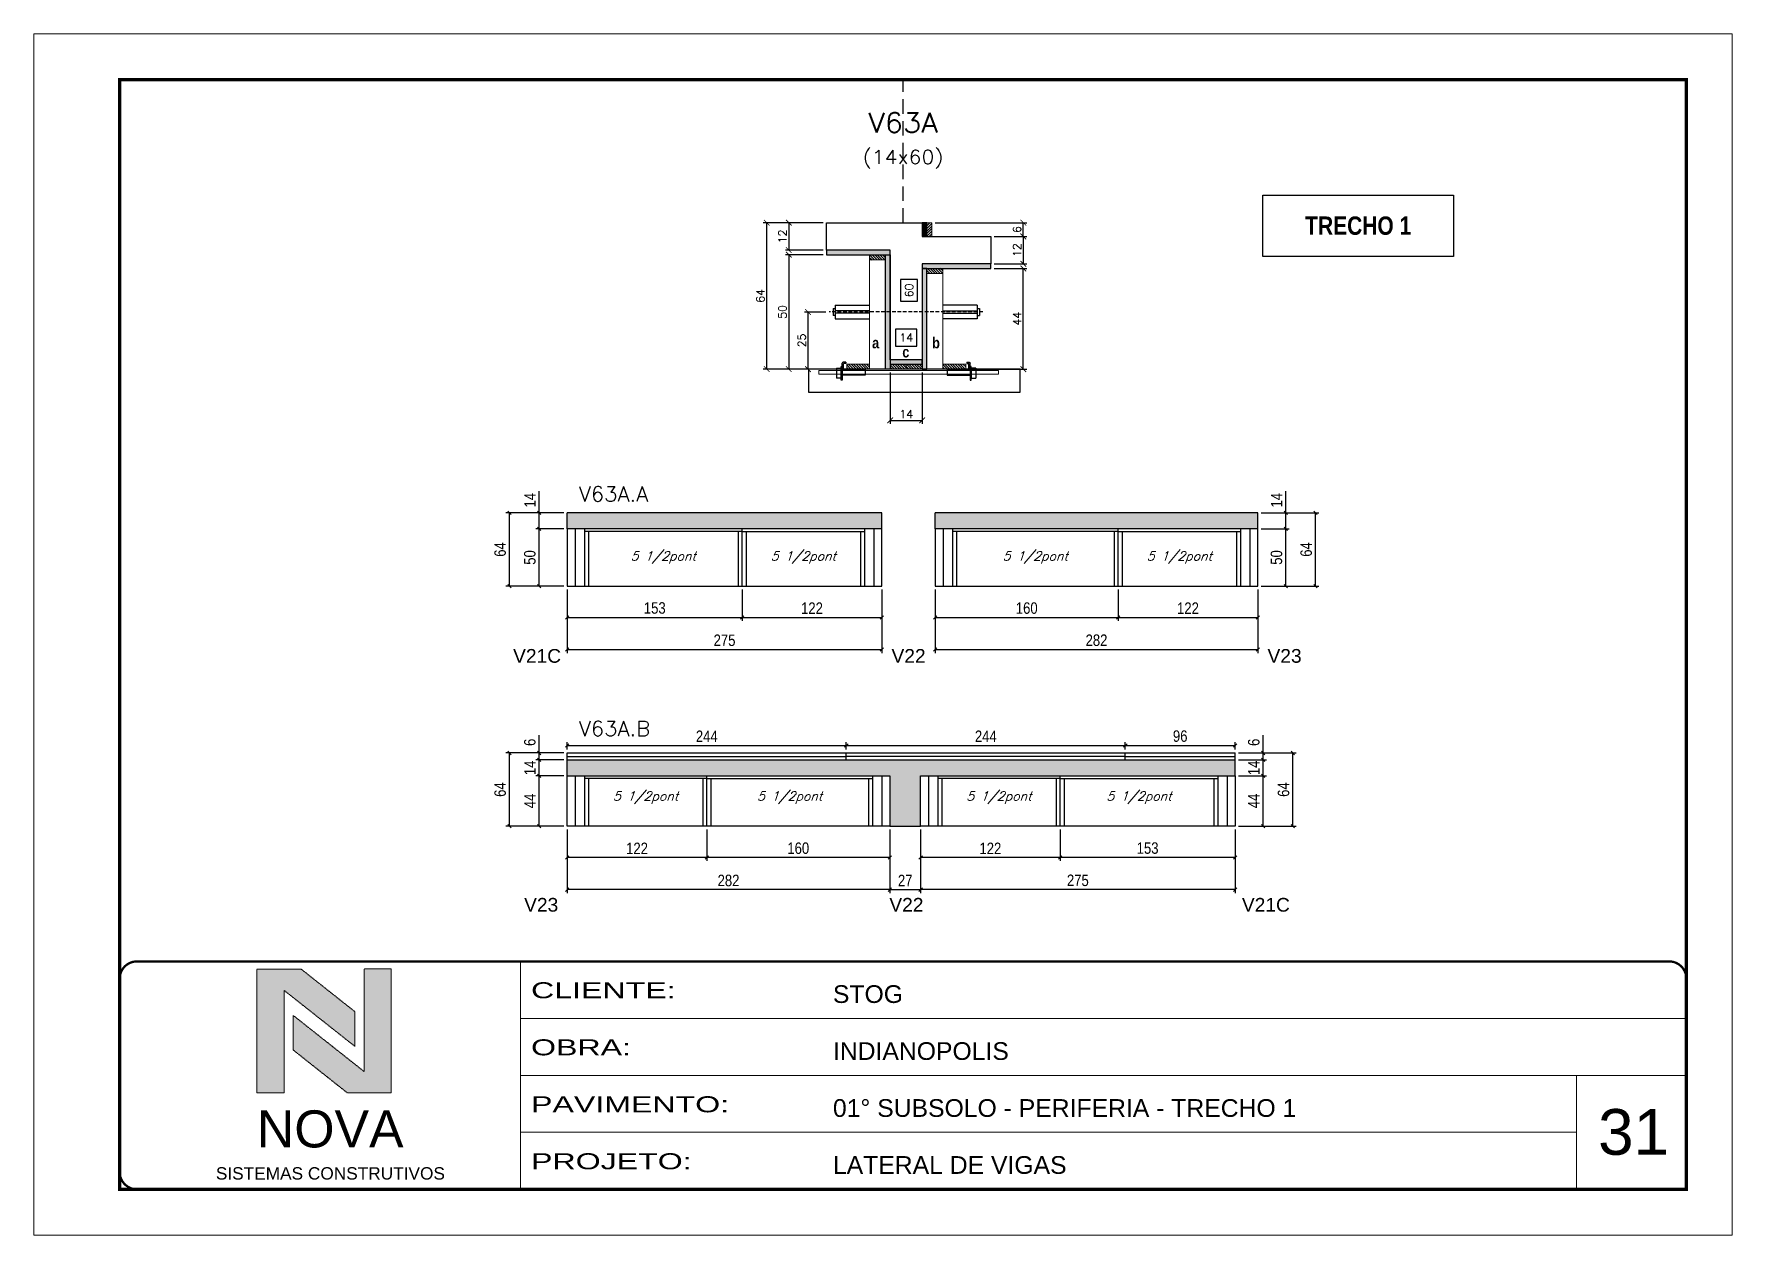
# Model space of a CAD drawing. Extents: x 0 to 6325, y 5574 to 19307.
# Drawn here: x 3170 to 4655, y 9020 to 10070 of the extents above; entities that cross this region are included whole.
import ezdxf
from ezdxf.enums import TextEntityAlignment as Align

# ---------------------------------------------------------------- set-up
doc = ezdxf.new("R2010")
doc.units = 0
for name, pattern in [('CONTINUO', [0]), ('DASHED', [0.75, 0.5, -0.25]), ('HIDDEN', [9.525, 6.35, -3.175])]:
    doc.linetypes.add(name, pattern=pattern)
for name, color, linetype in [('1', 1, 'Continuous'), ('5', 5, 'Continuous'), ('barrote', 251, 'Continuous'), ('COTA', 241, 'Continuous'), ('Cota Seção (2x)', 4, 'Continuous'), ('detalhes', 4, 'Continuous'), ('Hachura', 253, 'Continuous'), ('NOMENCLATURA', 7, 'Continuous'), ('Painéis', 200, 'Continuous'), ('presilha', 1, 'Continuous'), ('SARR_2.2x7', 40, 'Continuous'), ('SARR_3.5x7', 81, 'Continuous'), ('SARR_EDITAR', 141, 'Continuous'), ('TENSOR', 3, 'Continuous'), ('texto', 7, 'Continuous'), ('Texto de Titulo', 7, 'Continuous'), ('Texto Qtd Sarr', 242, 'Continuous')]:
    doc.layers.add(name, color=color, linetype=linetype)
for name, color, linetype, lineweight in [('CARIMBO', 255, 'Continuous', 9), ('CARIMBO-LEGENDA', 75, 'Continuous', 15), ('CONCRETO', 251, 'Continuous', 25), ('Folhas', 255, 'Continuous', 9), ('Madeira', 126, 'Continuous', 18), ('SARRAFO DE PRESSAO', 251, 'DASHED', 9), ('SCO-___-LAJ', 2, 'Continuous', 0), ('Texto Seção', 7, 'Continuous', 15)]:
    doc.layers.add(name, color=color, linetype=linetype, lineweight=lineweight)
doc.styles.add('arial', font='arial.ttf')
doc.styles.add('COTA TECNICA', font='techl___.ttf', dxfattribs={"height": 10})
doc.styles.add('REGUA-120', font='ROMANS.shx', dxfattribs={"height": 15})
doc.styles.add('ROMANC', font='techb___.ttf', dxfattribs={"height": 2.5})
doc.styles.add('Romans', font='romans.shx')
doc.styles.get("Standard").update_dxf_attribs({"font": 'arial.ttf'})
doc.styles.add('TECNICA', font='techb___.ttf', dxfattribs={"height": 10})
doc.styles.add('Tecnologia', font='')
doc.styles.get('Tecnologia').set_extended_font_data('Forgotten Futurist')
doc.dimstyles.new('Cota Seção (2x)', dxfattribs={"dimtxt": 7, "dimasz": 5, "dimexe": 3, "dimexo": 3, "dimgap": 2, "dimtad": 3, "dimdec": 1, "dimlfac": 0.5, "dimzin": 12, "dimdsep": 46, "dimtxsty": 'Romans', "dimblk": 'ARCHTICK', "dimcen": 0, "dimclrd": 4, "dimclre": 4, "dimclrt": 1, "dimadec": 1, "dimazin": 3, "dimtfac": 1, "dimtdec": 1, "dimtmove": 0, "dimatfit": 3, "dimldrblk": 'OBLIQUE', "dimfxl": 1, "dimtolj": 1, "dimtzin": 12, "dimarcsym": 0})
doc.dimstyles.new('Cota Seção interna', dxfattribs={"dimtxt": 7, "dimasz": 6, "dimexe": 0.18, "dimexo": 2, "dimgap": -4, "dimtad": 3, "dimdec": 1, "dimlfac": 0.5, "dimzin": 12, "dimdsep": 46, "dimtxsty": 'Romans', "dimblk": 'ARCHTICK', "dimcen": 0.09, "dimse1": 1, "dimse2": 1, "dimsd1": 1, "dimsd2": 1, "dimclrd": 180, "dimclre": 5, "dimclrt": 1, "dimadec": 0, "dimazin": 3, "dimtfac": 1, "dimtdec": 1, "dimtofl": 0, "dimtmove": 0, "dimatfit": 3, "dimldrblk": 'ARCHTICK', "dimfxl": 1, "dimtolj": 1, "dimtzin": 0, "dimarcsym": 0})
doc.dimstyles.new('PAINEL', dxfattribs={"dimtxt": 10, "dimasz": 3, "dimexe": 3, "dimexo": 3, "dimgap": 3, "dimtad": 1, "dimdec": 1, "dimzin": 12, "dimdsep": 46, "dimtxsty": 'COTA TECNICA', "dimblk1": 'OBLIQUE', "dimblk2": 'OBLIQUE', "dimsah": 1, "dimcen": 0.9, "dimclrd": 4, "dimclre": 4, "dimclrt": 240, "dimadec": 1, "dimazin": 3, "dimtfac": 1, "dimtdec": 1, "dimtmove": 0, "dimatfit": 3, "dimfxl": 1, "dimtolj": 1, "dimtzin": 12, "dimarcsym": 0})
pattern_1 = [(315, (26865.4202, 1547.3305), (1.12253202, 1.12253202), [])]

msp = doc.modelspace()

# ---------------------------------------------------------------- texts
at = {"layer": '5', "linetype": 'Continuous'}
for s, rotation, p in [('V21C', 359.99996, (3589.02, 9520.27)), ('V22', 359.99996, (3919.95, 9520.27)), ('V23', 359.99996, (4248.76, 9520.27)), ('V23', 0.00004, (3598.67, 9302.68)), ('V22', 0.00004, (3918.06, 9302.68)), ('V21C', 0.00004, (4226.37, 9302.68))]:
    msp.add_text(s, height=12, rotation=rotation, dxfattribs=at).set_placement(p)
at = {"layer": 'CARIMBO', "style": 'arial'}
msp.add_text('31', height=40, dxfattribs=at).set_placement((4537.86, 9090.12))
at = {"layer": 'detalhes', "style": 'TECNICA'}
for s, p in [('a', (3902.97, 9795.17)), ('b', (3955.51, 9795.16)), ('c', (3929.4, 9787.21))]:
    msp.add_text(s, height=9.6, dxfattribs=at).set_placement(p)
at = {"layer": 'NOMENCLATURA', "color": 2, "insert": (4328.09, 9902.3), "char_height": 16, "attachment_point": 5, "style": 'ROMANC'}
msp.add_mtext('TRECHO 1', dxfattribs=at)
at = {"layer": 'texto', "color": 2, "char_height": 8, "attachment_point": 5, "style": 'Romans'}
for insert in [(3720.37, 9612.3), (3842.87, 9612.3), (4045.7, 9612.3), (4171.7, 9612.3), (3704.87, 9402.38), (3830.87, 9402.38), (4013.87, 9402.38), (4136.37, 9402.38)]:
    msp.add_mtext('{\\Q19;\\C256;5 1/2pont}', dxfattribs=dict(at, insert=insert))
at = {"layer": 'Texto Seção', "style": 'REGUA-120', "width": 1.05}
for s, p in [('V63A.A', (3646.37, 9661.3)), ('V63A.B', (3646.37, 9456.22))]:
    msp.add_text(s, height=13, dxfattribs=at).set_placement(p)

# ---------------------------------------------------------------- blocks, each defined once
blk = doc.blocks.new('A$C64660E27')
at = {"layer": 'COTA', "true_color": 0x1a1a1a}
h = blk.add_hatch(color=250, dxfattribs=at)
h.dxf.hatch_style = 1
h.paths.add_polyline_path([(185.4, -11.6), (142.4, -11.6), (142.4, -131.6), (168.8, -131.6), (168.8, -32.2), (237.7, -86.7), (237.7, -53)])
at = {"layer": 'COTA'}
h = blk.add_hatch(color=20, dxfattribs=at)
h.dxf.hatch_style = 1
h.paths.add_polyline_path([(273, -11.4), (246.6, -11.4), (246.6, -111.1), (177.7, -56.6), (177.7, -90.2), (230, -131.6), (273, -131.6)])
for p, q in [((142.4, -131.6), (142.4, -11.6)), ((142.4, -11.6), (185.4, -11.6)), ((185.4, -11.6), (237.7, -53)), ((273, -11.4), (246.6, -11.4)), ((246.6, -111.1), (246.6, -11.4)), ((273, -11.4), (273, -131.6)), ((168.8, -32.2), (237.7, -86.7)), ((168.8, -131.6), (168.8, -32.2)), ((246.6, -111.1), (177.7, -56.6)), ((177.7, -90.2), (177.7, -56.6)), ((237.7, -86.7), (237.7, -53)), ((230, -131.6), (177.7, -90.2)), ((142.4, -131.6), (168.8, -131.6)), ((273, -131.6), (230, -131.6))]:
    blk.add_line(p, q)
at = {"layer": 'CARIMBO-LEGENDA', "color": 7, "linetype": 'Continuous', "ltscale": 100, "style": 'arial'}
blk.add_text('NOVA', height=36, dxfattribs=at).set_placement((142.4, -184.8))
at = {"layer": 'CARIMBO-LEGENDA', "color": 7, "linetype": 'Continuous', "style": 'arial'}
blk.add_text('SISTEMAS CONSTRUTIVOS', height=12, dxfattribs=at).set_placement((102.5, -216))
blk = doc.blocks.new('9999999999')
at = {"color": 30, "linetype": 'CONTINUO'}
for p, q in [((98564.6, 34230.2), (98564.6, 34429.4)), ((98564.6, 34379.6), (99584, 34379.6)), ((98564.6, 34329.8), (99488, 34329.8)), ((99584, 34329.8), (99488, 34329.8)), ((99488, 34329.8), (99488, 34230.2)), ((98564.6, 34280), (99488, 34280))]:
    blk.add_line(p, q, dxfattribs=at)
at = {"color": 30, "linetype": 'CONTINUO', "const_width": 2}
blk.add_lwpolyline([(99584, 34230.2), (99584, 34414.4, 0.414214), (99569, 34429.4), (98229, 34429.4, 0.414214), (98214, 34414.4), (98214, 34245.2, 0.414214), (98229, 34230.2), (99584, 34230.2)], format="xyb", dxfattribs=at)
at = {"layer": 'Folhas'}
blk.add_lwpolyline([(98139, 34190.2), (99624, 34190.2), (99624, 35240.2), (98139, 35240.2)], close=True, dxfattribs=at)
at = {"layer": 'Folhas', "color": 30, "const_width": 3}
blk.add_lwpolyline([(98214, 34230.2), (99584, 34230.2), (99584, 35200.2), (98214, 35200.2)], close=True, dxfattribs=at)
at = {"xscale": 0.9, "yscale": 0.9, "zscale": 0.9}
blk.add_blockref('A$C64660E27', (98205.8, 34433.1), dxfattribs=at)
at = {"color": 7, "linetype": 'Continuous', "ltscale": 5, "style": 'arial'}
for s, height, p in [('STOG', 15.48, (98837.7, 34393.1)), ('INDIANOPOLIS', 15.483, (98837.7, 34343.3)), ('01° SUBSOLO - PERIFERIA - TRECHO 1', 15.483, (98837.7, 34293.5)), ('LATERAL DE VIGAS', 15.483, (98837.7, 34243.7))]:
    blk.add_text(s, height=height, dxfattribs=at).set_placement(p)
at = {"layer": 'Folhas', "color": 7, "style": 'Tecnologia', "width": 1.5}
for s, p in [('CLIENTE:', (98573.7, 34397.2)), ('OBRA:', (98573.7, 34347.3)), ('PAVIMENTO:', (98573.7, 34297.5)), ('PROJETO:', (98573.7, 34247.7))]:
    blk.add_text(s, height=14, dxfattribs=at).set_placement(p)
blk = doc.blocks.new('titulo1')
at = {"layer": 'Defpoints', "color": 252, "linetype": 'HIDDEN', "ltscale": 2}
blk.add_line((0, 0), (0, 125), dxfattribs=at)
at = {"layer": 'Defpoints', "style": 'Romans', "oblique": 15}
blk.add_attdef('FOLHA', text='', height=10, dxfattribs=at).set_placement((0, 15.6), align=Align.MIDDLE_CENTER)
at = {"layer": 'Texto Qtd Sarr', "color": 3, "style": 'Romans', "oblique": 15}
for tag, height, p in [('TITULO', 17, (0, 71.4)), ('SEÇÃO', 12, (0, 41.5))]:
    blk.add_attdef(tag, text='', height=height, dxfattribs=at).set_placement(p, align=Align.MIDDLE_CENTER)
blk = doc.blocks.new('_ArchTick')
at = {"color": 0, "linetype": 'ByBlock', "const_width": 0.15}
blk.add_lwpolyline([(-0.5, -0.5), (0.5, 0.5)], dxfattribs=at)
blk = doc.blocks.new('*D3252')
at = {"layer": 'COTA', "color": 4, "lineweight": -2, "transparency": 16777216}
for p, q in [((4009.8, 9893), (4038.2, 9893)), ((4035.2, 9893), (4035.2, 9869)), ((4009.8, 9869), (4038.2, 9869))]:
    blk.add_line(p, q, dxfattribs=at)
at = {"layer": 'Defpoints', "color": 0, "transparency": 16777216}
for p in [(4006.8, 9893), (4006.8, 9869), (4035.2, 9869)]:
    blk.add_point(p, dxfattribs=at)
at = {"layer": 'COTA', "color": 4, "lineweight": -2, "transparency": 16777216, "xscale": 5, "yscale": 5, "zscale": 5}
for p, rotation in [((4035.2, 9893), 90), ((4035.2, 9869), 270)]:
    blk.add_blockref('_ArchTick', p, dxfattribs=dict(at, rotation=rotation))
at = {"layer": 'COTA', "color": 1, "transparency": 16777216, "insert": (4029.7, 9881), "char_height": 7, "attachment_point": 5, "rotation": 90, "style": 'Romans'}
blk.add_mtext('\\A1;12', dxfattribs=at)
blk = doc.blocks.new('_Oblique')
at = {"layer": '1', "color": 0, "lineweight": -2}
blk.add_line((-0.5, -0.5), (0.5, 0.5), dxfattribs=at)
blk = doc.blocks.new('*D3253')
at = {"layer": 'COTA', "color": 4, "lineweight": -2, "transparency": 16777216}
for p, q in [((3860.2, 9905), (3807.8, 9905)), ((3810.8, 9777), (3810.8, 9905)), ((3882.2, 9777), (3807.8, 9777))]:
    blk.add_line(p, q, dxfattribs=at)
at = {"layer": 'Defpoints', "color": 0, "transparency": 16777216}
for p in [(3810.8, 9905), (3863.2, 9905), (3885.2, 9777)]:
    blk.add_point(p, dxfattribs=at)
at = {"layer": 'COTA', "color": 4, "lineweight": -2, "transparency": 16777216, "xscale": 5, "yscale": 5, "zscale": 5}
for p, rotation in [((3810.8, 9905), 90), ((3810.8, 9777), 270)]:
    blk.add_blockref('_ArchTick', p, dxfattribs=dict(at, rotation=rotation))
at = {"layer": 'COTA', "color": 1, "transparency": 16777216, "insert": (3805.3, 9841), "char_height": 7, "attachment_point": 5, "rotation": 90, "style": 'Romans'}
blk.add_mtext('\\A1;64', dxfattribs=at)
blk = doc.blocks.new('*D3254')
at = {"layer": 'COTA', "color": 4, "lineweight": -2, "transparency": 16777216}
for p, q in [((4009.8, 9865), (4038.2, 9865)), ((4035.2, 9777), (4035.2, 9865)), ((3983.4, 9777), (4038.2, 9777))]:
    blk.add_line(p, q, dxfattribs=at)
at = {"layer": 'Defpoints', "color": 0, "transparency": 16777216}
for p in [(4006.8, 9865), (4035.2, 9865), (3980.4, 9777)]:
    blk.add_point(p, dxfattribs=at)
at = {"layer": 'COTA', "color": 4, "lineweight": -2, "transparency": 16777216, "xscale": 5, "yscale": 5, "zscale": 5}
for p, rotation in [((4035.2, 9865), 90), ((4035.2, 9777), 270)]:
    blk.add_blockref('_ArchTick', p, dxfattribs=dict(at, rotation=rotation))
at = {"layer": 'COTA', "color": 1, "transparency": 16777216, "insert": (4029.7, 9821), "char_height": 7, "attachment_point": 5, "rotation": 90, "style": 'Romans'}
blk.add_mtext('\\A1;44', dxfattribs=at)
blk = doc.blocks.new('*D3255')
at = {"layer": 'Cota Seção (2x)', "color": 180, "lineweight": -2, "transparency": 16777216}
for p, q in [((3942.8, 9855.3), (3927.8, 9855.3)), ((3927.8, 9855.3), (3927.8, 9836.3)), ((3942.8, 9836.3), (3942.8, 9855.3)), ((3927.8, 9836.3), (3942.8, 9836.3))]:
    blk.add_line(p, q, dxfattribs=at)
at = {"layer": 'Defpoints', "color": 0, "transparency": 16777216}
for p in [(3946.8, 9905), (3946.8, 9905), (3946.8, 9785)]:
    blk.add_point(p, dxfattribs=at)
at = {"layer": 'Cota Seção (2x)', "color": 1, "transparency": 16777216, "insert": (3935.3, 9845.8), "char_height": 7, "attachment_point": 5, "rotation": 90, "style": 'Romans'}
blk.add_mtext('\\A1;60', dxfattribs=at)
blk = doc.blocks.new('*D3256')
at = {"layer": 'COTA', "color": 4, "lineweight": -2, "transparency": 16777216}
for p, q in [((3860.2, 9905), (3827.1, 9905)), ((3830.1, 9905), (3830.1, 9881)), ((3860.2, 9881), (3827.1, 9881))]:
    blk.add_line(p, q, dxfattribs=at)
at = {"layer": 'Defpoints', "color": 0, "transparency": 16777216}
for p in [(3863.2, 9905), (3830.1, 9881), (3863.2, 9881)]:
    blk.add_point(p, dxfattribs=at)
at = {"layer": 'COTA', "color": 4, "lineweight": -2, "transparency": 16777216, "xscale": 5, "yscale": 5, "zscale": 5}
for p, rotation in [((3830.1, 9905), 90), ((3830.1, 9881), 270)]:
    blk.add_blockref('_ArchTick', p, dxfattribs=dict(at, rotation=rotation))
at = {"layer": 'COTA', "color": 1, "transparency": 16777216, "insert": (3824.6, 9893), "char_height": 7, "attachment_point": 5, "rotation": 90, "style": 'Romans'}
blk.add_mtext('\\A1;12', dxfattribs=at)
blk = doc.blocks.new('*D3257')
at = {"layer": 'COTA', "color": 4, "lineweight": -2, "transparency": 16777216}
for p, q in [((3860.2, 9877), (3827.1, 9877)), ((3830.1, 9877), (3830.1, 9777)), ((3882.2, 9777), (3827.1, 9777))]:
    blk.add_line(p, q, dxfattribs=at)
at = {"layer": 'Defpoints', "color": 0, "transparency": 16777216}
for p in [(3863.2, 9877), (3830.1, 9777), (3885.2, 9777)]:
    blk.add_point(p, dxfattribs=at)
at = {"layer": 'COTA', "color": 4, "lineweight": -2, "transparency": 16777216, "xscale": 5, "yscale": 5, "zscale": 5}
for p, rotation in [((3830.1, 9877), 90), ((3830.1, 9777), 270)]:
    blk.add_blockref('_ArchTick', p, dxfattribs=dict(at, rotation=rotation))
at = {"layer": 'COTA', "color": 1, "transparency": 16777216, "insert": (3824.6, 9827), "char_height": 7, "attachment_point": 5, "rotation": 90, "style": 'Romans'}
blk.add_mtext('\\A1;50', dxfattribs=at)
blk = doc.blocks.new('PRESILHA METÁLICA 1')
at = {"layer": 'presilha'}
for p, q in [((0, 13), (6, 13)), ((0, 13), (0, 0)), ((6, 0), (0, 0)), ((6, 15.5), (7.5, 15.5)), ((6, -2.5), (6, 15.5)), ((6, 13), (6, 0)), ((7.5, 10.6), (7.5, 19.9)), ((7.5, 15.5), (7.5, -2.5)), ((37.5, 4.1), (7.5, 4.1)), ((12, 21), (8.6, 21)), ((9, 11.6), (9, 18.9)), ((12, 19.5), (9.6, 19.5)), ((37.5, 11), (9.6, 11)), ((12, 21), (12, 19.5)), ((37.5, 11), (37.5, 4.1)), ((7.5, -2.5), (6, -2.5))]:
    blk.add_line(p, q, dxfattribs=at)
for centre, radius, start, end in [((8.6, 19.9), 1.14, 90, 180), ((9.6, 18.9), 0.57, 90, 180), ((9.6, 11.6), 0.57, 180, 270)]:
    blk.add_arc(centre, radius, start, end, dxfattribs=at)
blk = doc.blocks.new('*D3258')
at = {"layer": 'COTA', "color": 4, "lineweight": -2, "transparency": 16777216}
for p, q in [((3918.8, 9774), (3918.8, 9729.2)), ((3946.8, 9774), (3946.8, 9729.2)), ((3918.8, 9732.2), (3946.8, 9732.2))]:
    blk.add_line(p, q, dxfattribs=at)
at = {"layer": 'Defpoints', "color": 0, "transparency": 16777216}
for p in [(3918.8, 9777), (3946.8, 9777), (3946.8, 9732.2)]:
    blk.add_point(p, dxfattribs=at)
at = {"layer": 'COTA', "color": 4, "lineweight": -2, "transparency": 16777216, "xscale": 5, "yscale": 5, "zscale": 5, "rotation": 180}
blk.add_blockref('_ArchTick', (3918.8, 9732.2), dxfattribs=at)
at = {"layer": 'COTA', "color": 4, "lineweight": -2, "transparency": 16777216, "xscale": 5, "yscale": 5, "zscale": 5}
blk.add_blockref('_ArchTick', (3946.8, 9732.2), dxfattribs=at)
at = {"layer": 'COTA', "color": 1, "transparency": 16777216, "insert": (3932.8, 9737.7), "char_height": 7, "attachment_point": 5, "style": 'Romans'}
blk.add_mtext('\\A1;14', dxfattribs=at)
blk = doc.blocks.new('*D3259')
at = {"layer": 'Cota Seção (2x)', "color": 180, "lineweight": -2, "transparency": 16777216}
for p, q in [((3942.1, 9812), (3923.5, 9812)), ((3923.5, 9812), (3923.5, 9797)), ((3942.1, 9797), (3942.1, 9812)), ((3923.5, 9797), (3942.1, 9797))]:
    blk.add_line(p, q, dxfattribs=at)
at = {"layer": 'Defpoints', "color": 0, "transparency": 16777216}
for p in [(3918.8, 9793), (3946.8, 9793), (3946.8, 9793)]:
    blk.add_point(p, dxfattribs=at)
at = {"layer": 'Cota Seção (2x)', "color": 1, "transparency": 16777216, "insert": (3932.8, 9804.5), "char_height": 7, "attachment_point": 5, "style": 'Romans'}
blk.add_mtext('\\A1;14', dxfattribs=at)
blk = doc.blocks.new('*D3260')
at = {"layer": 'COTA', "color": 4, "lineweight": -2, "transparency": 16777216}
for p, q in [((3958.2, 9905), (4038.2, 9905)), ((4035.2, 9893), (4035.2, 9905)), ((4009.8, 9893), (4038.2, 9893))]:
    blk.add_line(p, q, dxfattribs=at)
at = {"layer": 'Defpoints', "color": 0, "transparency": 16777216}
for p in [(3955.2, 9905), (4035.2, 9905), (4006.8, 9893)]:
    blk.add_point(p, dxfattribs=at)
at = {"layer": 'COTA', "color": 4, "lineweight": -2, "transparency": 16777216, "xscale": 5, "yscale": 5, "zscale": 5}
for p, rotation in [((4035.2, 9905), 90), ((4035.2, 9893), 270)]:
    blk.add_blockref('_ArchTick', p, dxfattribs=dict(at, rotation=rotation))
at = {"layer": 'COTA', "color": 1, "transparency": 16777216, "insert": (4029.7, 9899), "char_height": 7, "attachment_point": 5, "rotation": 90, "style": 'Romans'}
blk.add_mtext('\\A1;6', dxfattribs=at)
blk = doc.blocks.new('*D3261')
at = {"layer": 'COTA', "color": 4, "lineweight": -2, "transparency": 16777216}
for p, q in [((3636.4, 9584.3), (3636.4, 9528.8)), ((3911.4, 9584.3), (3911.4, 9528.8)), ((3636.4, 9531.8), (3911.4, 9531.8))]:
    blk.add_line(p, q, dxfattribs=at)
at = {"layer": 'Defpoints', "color": 0, "transparency": 16777216}
for p in [(3636.4, 9587.3), (3911.4, 9587.3), (3911.4, 9531.8)]:
    blk.add_point(p, dxfattribs=at)
at = {"layer": 'COTA', "color": 4, "lineweight": -2, "transparency": 16777216, "xscale": 3, "yscale": 3, "zscale": 3, "rotation": 180}
blk.add_blockref('_Oblique', (3636.4, 9531.8), dxfattribs=at)
at = {"layer": 'COTA', "color": 4, "lineweight": -2, "transparency": 16777216, "xscale": 3, "yscale": 3, "zscale": 3}
blk.add_blockref('_Oblique', (3911.4, 9531.8), dxfattribs=at)
at = {"layer": 'COTA', "color": 240, "transparency": 16777216, "insert": (3773.9, 9539.9), "char_height": 10, "attachment_point": 5, "style": 'COTA TECNICA'}
blk.add_mtext('\\A1;275', dxfattribs=at)
blk = doc.blocks.new('*D3262')
at = {"layer": 'COTA', "color": 4, "lineweight": -2, "transparency": 16777216}
for p, q in [((3633.4, 9637.3), (3608.8, 9637.3)), ((3611.8, 9587.3), (3611.8, 9637.3)), ((3633.4, 9587.3), (3608.8, 9587.3))]:
    blk.add_line(p, q, dxfattribs=at)
at = {"layer": 'Defpoints', "color": 0, "transparency": 16777216}
for p in [(3611.8, 9637.3), (3636.4, 9637.3), (3636.4, 9587.3)]:
    blk.add_point(p, dxfattribs=at)
at = {"layer": 'COTA', "color": 4, "lineweight": -2, "transparency": 16777216, "xscale": 3, "yscale": 3, "zscale": 3}
for p, rotation in [((3611.8, 9637.3), 90), ((3611.8, 9587.3), 270)]:
    blk.add_blockref('_Oblique', p, dxfattribs=dict(at, rotation=rotation))
at = {"layer": 'COTA', "color": 240, "transparency": 16777216, "insert": (3603.7, 9612.3), "char_height": 10, "attachment_point": 5, "rotation": 90, "style": 'COTA TECNICA'}
blk.add_mtext('\\A1;50', dxfattribs=at)
blk = doc.blocks.new('*D4346')
at = {"layer": 'COTA', "color": 4, "lineweight": -2, "transparency": 16777216}
for p, q in [((3611.8, 9651.3), (3611.8, 9670.4)), ((3633.4, 9651.3), (3608.8, 9651.3)), ((3611.8, 9637.3), (3611.8, 9651.3)), ((3633.4, 9637.3), (3608.8, 9637.3))]:
    blk.add_line(p, q, dxfattribs=at)
at = {"layer": 'Defpoints', "color": 0, "transparency": 16777216}
for p in [(3611.8, 9651.3), (3636.4, 9651.3), (3636.4, 9637.3)]:
    blk.add_point(p, dxfattribs=at)
at = {"layer": 'COTA', "color": 4, "lineweight": -2, "transparency": 16777216, "xscale": 3, "yscale": 3, "zscale": 3}
for p, rotation in [((3611.8, 9651.3), 90), ((3611.8, 9637.3), 270)]:
    blk.add_blockref('_Oblique', p, dxfattribs=dict(at, rotation=rotation))
at = {"layer": 'COTA', "color": 240, "transparency": 16777216, "insert": (3603.8, 9662.4), "char_height": 10, "attachment_point": 5, "rotation": 90, "style": 'COTA TECNICA'}
blk.add_mtext('\\A1;14', dxfattribs=at)
blk = doc.blocks.new('*D3263')
at = {"layer": 'COTA', "color": 4, "lineweight": -2, "transparency": 16777216}
for p, q in [((3633.4, 9651.3), (3582.8, 9651.3)), ((3585.8, 9587.3), (3585.8, 9651.3)), ((3633.4, 9587.3), (3582.8, 9587.3))]:
    blk.add_line(p, q, dxfattribs=at)
at = {"layer": 'Defpoints', "color": 0, "transparency": 16777216}
for p in [(3585.8, 9651.3), (3636.4, 9651.3), (3636.4, 9587.3)]:
    blk.add_point(p, dxfattribs=at)
at = {"layer": 'COTA', "color": 4, "lineweight": -2, "transparency": 16777216, "xscale": 3, "yscale": 3, "zscale": 3}
for p, rotation in [((3585.8, 9651.3), 90), ((3585.8, 9587.3), 270)]:
    blk.add_blockref('_Oblique', p, dxfattribs=dict(at, rotation=rotation))
at = {"layer": 'COTA', "color": 240, "transparency": 16777216, "insert": (3577.7, 9619.3), "char_height": 10, "attachment_point": 5, "rotation": 90, "style": 'COTA TECNICA'}
blk.add_mtext('\\A1;64', dxfattribs=at)
blk = doc.blocks.new('*D3264')
at = {"layer": 'COTA', "color": 4, "lineweight": -2, "transparency": 16777216}
for p, q in [((3636.4, 9584.3), (3636.4, 9556.9)), ((3789.4, 9584.3), (3789.4, 9556.9)), ((3636.4, 9559.9), (3789.4, 9559.9))]:
    blk.add_line(p, q, dxfattribs=at)
at = {"layer": 'Defpoints', "color": 0, "transparency": 16777216}
for p in [(3636.4, 9587.3), (3789.4, 9587.3), (3789.4, 9559.9)]:
    blk.add_point(p, dxfattribs=at)
at = {"layer": 'COTA', "color": 4, "lineweight": -2, "transparency": 16777216, "xscale": 3, "yscale": 3, "zscale": 3, "rotation": 180}
blk.add_blockref('_Oblique', (3636.4, 9559.9), dxfattribs=at)
at = {"layer": 'COTA', "color": 4, "lineweight": -2, "transparency": 16777216, "xscale": 3, "yscale": 3, "zscale": 3}
blk.add_blockref('_Oblique', (3789.4, 9559.9), dxfattribs=at)
at = {"layer": 'COTA', "color": 240, "transparency": 16777216, "insert": (3712.9, 9568.1), "char_height": 10, "attachment_point": 5, "style": 'COTA TECNICA'}
blk.add_mtext('\\A1;153', dxfattribs=at)
blk = doc.blocks.new('*D4347')
at = {"layer": 'COTA', "color": 4, "lineweight": -2, "transparency": 16777216}
for p, q in [((3789.4, 9584.3), (3789.4, 9556.9)), ((3911.4, 9584.3), (3911.4, 9556.9)), ((3789.4, 9559.9), (3911.4, 9559.9))]:
    blk.add_line(p, q, dxfattribs=at)
at = {"layer": 'Defpoints', "color": 0, "transparency": 16777216}
for p in [(3789.4, 9587.3), (3911.4, 9587.3), (3911.4, 9559.9)]:
    blk.add_point(p, dxfattribs=at)
at = {"layer": 'COTA', "color": 4, "lineweight": -2, "transparency": 16777216, "xscale": 3, "yscale": 3, "zscale": 3, "rotation": 180}
blk.add_blockref('_Oblique', (3789.4, 9559.9), dxfattribs=at)
at = {"layer": 'COTA', "color": 4, "lineweight": -2, "transparency": 16777216, "xscale": 3, "yscale": 3, "zscale": 3}
blk.add_blockref('_Oblique', (3911.4, 9559.9), dxfattribs=at)
at = {"layer": 'COTA', "color": 240, "transparency": 16777216, "insert": (3850.4, 9568), "char_height": 10, "attachment_point": 5, "style": 'COTA TECNICA'}
blk.add_mtext('\\A1;122', dxfattribs=at)
blk = doc.blocks.new('*D3380')
at = {"layer": 'COTA', "color": 4, "lineweight": -2, "transparency": 16777216}
for p, q in [((3958.2, 9584.3), (3958.2, 9528.8)), ((4240.2, 9584.3), (4240.2, 9528.8)), ((3958.2, 9531.8), (4240.2, 9531.8))]:
    blk.add_line(p, q, dxfattribs=at)
at = {"layer": 'Defpoints', "color": 0, "transparency": 16777216}
for p in [(3958.2, 9587.3), (4240.2, 9587.3), (4240.2, 9531.8)]:
    blk.add_point(p, dxfattribs=at)
at = {"layer": 'COTA', "color": 4, "lineweight": -2, "transparency": 16777216, "xscale": 3, "yscale": 3, "zscale": 3, "rotation": 180}
blk.add_blockref('_Oblique', (3958.2, 9531.8), dxfattribs=at)
at = {"layer": 'COTA', "color": 4, "lineweight": -2, "transparency": 16777216, "xscale": 3, "yscale": 3, "zscale": 3}
blk.add_blockref('_Oblique', (4240.2, 9531.8), dxfattribs=at)
at = {"layer": 'COTA', "color": 240, "transparency": 16777216, "insert": (4099.2, 9539.9), "char_height": 10, "attachment_point": 5, "style": 'COTA TECNICA'}
blk.add_mtext('\\A1;282', dxfattribs=at)
blk = doc.blocks.new('*D3381')
at = {"layer": 'COTA', "color": 4, "lineweight": -2, "transparency": 16777216}
for p, q in [((3958.2, 9584.3), (3958.2, 9556.9)), ((4118.2, 9584.3), (4118.2, 9556.9)), ((3958.2, 9559.9), (4118.2, 9559.9))]:
    blk.add_line(p, q, dxfattribs=at)
at = {"layer": 'Defpoints', "color": 0, "transparency": 16777216}
for p in [(3958.2, 9587.3), (4118.2, 9587.3), (4118.2, 9559.9)]:
    blk.add_point(p, dxfattribs=at)
at = {"layer": 'COTA', "color": 4, "lineweight": -2, "transparency": 16777216, "xscale": 3, "yscale": 3, "zscale": 3, "rotation": 180}
blk.add_blockref('_Oblique', (3958.2, 9559.9), dxfattribs=at)
at = {"layer": 'COTA', "color": 4, "lineweight": -2, "transparency": 16777216, "xscale": 3, "yscale": 3, "zscale": 3}
blk.add_blockref('_Oblique', (4118.2, 9559.9), dxfattribs=at)
at = {"layer": 'COTA', "color": 240, "transparency": 16777216, "insert": (4038.2, 9568), "char_height": 10, "attachment_point": 5, "style": 'COTA TECNICA'}
blk.add_mtext('\\A1;160', dxfattribs=at)
blk = doc.blocks.new('*D4436')
at = {"layer": 'COTA', "color": 4, "lineweight": -2, "transparency": 16777216}
for p, q in [((4118.2, 9584.3), (4118.2, 9556.9)), ((4240.2, 9584.3), (4240.2, 9556.9)), ((4118.2, 9559.9), (4240.2, 9559.9))]:
    blk.add_line(p, q, dxfattribs=at)
at = {"layer": 'Defpoints', "color": 0, "transparency": 16777216}
for p in [(4118.2, 9587.3), (4240.2, 9587.3), (4240.2, 9559.9)]:
    blk.add_point(p, dxfattribs=at)
at = {"layer": 'COTA', "color": 4, "lineweight": -2, "transparency": 16777216, "xscale": 3, "yscale": 3, "zscale": 3, "rotation": 180}
blk.add_blockref('_Oblique', (4118.2, 9559.9), dxfattribs=at)
at = {"layer": 'COTA', "color": 4, "lineweight": -2, "transparency": 16777216, "xscale": 3, "yscale": 3, "zscale": 3}
blk.add_blockref('_Oblique', (4240.2, 9559.9), dxfattribs=at)
at = {"layer": 'COTA', "color": 240, "transparency": 16777216, "insert": (4179.2, 9568), "char_height": 10, "attachment_point": 5, "style": 'COTA TECNICA'}
blk.add_mtext('\\A1;122', dxfattribs=at)
blk = doc.blocks.new('*D3389')
at = {"layer": 'COTA', "color": 4, "lineweight": -2, "transparency": 16777216}
for p, q in [((4243.2, 9637.3), (4267.7, 9637.3)), ((4264.7, 9587.3), (4264.7, 9637.3)), ((4243.2, 9587.3), (4267.7, 9587.3))]:
    blk.add_line(p, q, dxfattribs=at)
at = {"layer": 'Defpoints', "color": 0, "transparency": 16777216}
for p in [(4240.2, 9637.3), (4264.7, 9637.3), (4240.2, 9587.3)]:
    blk.add_point(p, dxfattribs=at)
at = {"layer": 'COTA', "color": 4, "lineweight": -2, "transparency": 16777216, "xscale": 3, "yscale": 3, "zscale": 3}
for p, rotation in [((4264.7, 9637.3), 90), ((4264.7, 9587.3), 270)]:
    blk.add_blockref('_Oblique', p, dxfattribs=dict(at, rotation=rotation))
at = {"layer": 'COTA', "color": 240, "transparency": 16777216, "insert": (4256.6, 9612.3), "char_height": 10, "attachment_point": 5, "rotation": 90, "style": 'COTA TECNICA'}
blk.add_mtext('\\A1;50', dxfattribs=at)
blk = doc.blocks.new('*D3390')
at = {"layer": 'COTA', "color": 4, "lineweight": -2, "transparency": 16777216}
for p, q in [((4264.7, 9651.3), (4264.7, 9670.4)), ((4243.2, 9651.3), (4267.7, 9651.3)), ((4264.7, 9637.3), (4264.7, 9651.3)), ((4243.2, 9637.3), (4267.7, 9637.3))]:
    blk.add_line(p, q, dxfattribs=at)
at = {"layer": 'Defpoints', "color": 0, "transparency": 16777216}
for p in [(4240.2, 9651.3), (4264.7, 9651.3), (4240.2, 9637.3)]:
    blk.add_point(p, dxfattribs=at)
at = {"layer": 'COTA', "color": 4, "lineweight": -2, "transparency": 16777216, "xscale": 3, "yscale": 3, "zscale": 3}
for p, rotation in [((4264.7, 9651.3), 90), ((4264.7, 9637.3), 270)]:
    blk.add_blockref('_Oblique', p, dxfattribs=dict(at, rotation=rotation))
at = {"layer": 'COTA', "color": 240, "transparency": 16777216, "insert": (4256.7, 9662.4), "char_height": 10, "attachment_point": 5, "rotation": 90, "style": 'COTA TECNICA'}
blk.add_mtext('\\A1;14', dxfattribs=at)
blk = doc.blocks.new('*D3391')
at = {"layer": 'COTA', "color": 4, "lineweight": -2, "transparency": 16777216}
for p, q in [((4243.2, 9651.3), (4293.7, 9651.3)), ((4290.7, 9587.3), (4290.7, 9651.3)), ((4243.2, 9587.3), (4293.7, 9587.3))]:
    blk.add_line(p, q, dxfattribs=at)
at = {"layer": 'Defpoints', "color": 0, "transparency": 16777216}
for p in [(4240.2, 9651.3), (4290.7, 9651.3), (4240.2, 9587.3)]:
    blk.add_point(p, dxfattribs=at)
at = {"layer": 'COTA', "color": 4, "lineweight": -2, "transparency": 16777216, "xscale": 3, "yscale": 3, "zscale": 3}
for p, rotation in [((4290.7, 9651.3), 90), ((4290.7, 9587.3), 270)]:
    blk.add_blockref('_Oblique', p, dxfattribs=dict(at, rotation=rotation))
at = {"layer": 'COTA', "color": 240, "transparency": 16777216, "insert": (4282.6, 9619.3), "char_height": 10, "attachment_point": 5, "rotation": 90, "style": 'COTA TECNICA'}
blk.add_mtext('\\A1;64', dxfattribs=at)
blk = doc.blocks.new('*D3371')
at = {"layer": 'COTA', "color": 4, "lineweight": -2, "transparency": 16777216}
for p, q in [((3945.4, 9374.4), (3945.4, 9318.9)), ((4220.4, 9374.4), (4220.4, 9318.9)), ((4220.4, 9321.9), (3945.4, 9321.9))]:
    blk.add_line(p, q, dxfattribs=at)
at = {"layer": 'Defpoints', "color": 0, "transparency": 16777216}
for p in [(3945.4, 9377.4), (4220.4, 9377.4), (3945.4, 9321.9)]:
    blk.add_point(p, dxfattribs=at)
at = {"layer": 'COTA', "color": 4, "lineweight": -2, "transparency": 16777216, "xscale": 3, "yscale": 3, "zscale": 3, "rotation": 180}
blk.add_blockref('_Oblique', (3945.4, 9321.9), dxfattribs=at)
at = {"layer": 'COTA', "color": 4, "lineweight": -2, "transparency": 16777216, "xscale": 3, "yscale": 3, "zscale": 3}
blk.add_blockref('_Oblique', (4220.4, 9321.9), dxfattribs=at)
at = {"layer": 'COTA', "color": 240, "transparency": 16777216, "insert": (4082.9, 9330), "char_height": 10, "attachment_point": 5, "style": 'COTA TECNICA'}
blk.add_mtext('\\A1;275', dxfattribs=at)
blk = doc.blocks.new('*D3372')
at = {"layer": 'COTA', "color": 4, "lineweight": -2, "transparency": 16777216}
for p, q in [((4223.4, 9421.4), (4247.9, 9421.4)), ((4244.9, 9377.4), (4244.9, 9421.4)), ((4223.4, 9377.4), (4247.9, 9377.4))]:
    blk.add_line(p, q, dxfattribs=at)
at = {"layer": 'Defpoints', "color": 0, "transparency": 16777216}
for p in [(4220.4, 9421.4), (4244.9, 9421.4), (4220.4, 9377.4)]:
    blk.add_point(p, dxfattribs=at)
at = {"layer": 'COTA', "color": 4, "lineweight": -2, "transparency": 16777216, "xscale": 3, "yscale": 3, "zscale": 3}
for p, rotation in [((4244.9, 9421.4), 90), ((4244.9, 9377.4), 270)]:
    blk.add_blockref('_Oblique', p, dxfattribs=dict(at, rotation=rotation))
at = {"layer": 'COTA', "color": 240, "transparency": 16777216, "insert": (4236.8, 9399.4), "char_height": 10, "attachment_point": 5, "rotation": 90, "style": 'COTA TECNICA'}
blk.add_mtext('\\A1;44', dxfattribs=at)
blk = doc.blocks.new('*D4433')
at = {"layer": 'COTA', "color": 4, "lineweight": -2, "transparency": 16777216}
for p, q in [((4223.4, 9435.4), (4247.9, 9435.4)), ((4244.9, 9421.4), (4244.9, 9435.4)), ((4223.4, 9421.4), (4247.9, 9421.4))]:
    blk.add_line(p, q, dxfattribs=at)
at = {"layer": 'Defpoints', "color": 0, "transparency": 16777216}
for p in [(4220.4, 9435.4), (4244.9, 9435.4), (4220.4, 9421.4)]:
    blk.add_point(p, dxfattribs=at)
at = {"layer": 'COTA', "color": 4, "lineweight": -2, "transparency": 16777216, "xscale": 3, "yscale": 3, "zscale": 3}
for p, rotation in [((4244.9, 9435.4), 90), ((4244.9, 9421.4), 270)]:
    blk.add_blockref('_Oblique', p, dxfattribs=dict(at, rotation=rotation))
at = {"layer": 'COTA', "color": 240, "transparency": 16777216, "insert": (4236.8, 9428.4), "char_height": 10, "attachment_point": 5, "rotation": 90, "style": 'COTA TECNICA'}
blk.add_mtext('\\A1;14', dxfattribs=at)
blk = doc.blocks.new('*D3373')
at = {"layer": 'COTA', "color": 4, "lineweight": -2, "transparency": 16777216}
for p, q in [((4223.4, 9441.4), (4273.9, 9441.4)), ((4270.9, 9377.4), (4270.9, 9441.4)), ((4223.4, 9377.4), (4273.9, 9377.4))]:
    blk.add_line(p, q, dxfattribs=at)
at = {"layer": 'Defpoints', "color": 0, "transparency": 16777216}
for p in [(4220.4, 9441.4), (4270.9, 9441.4), (4220.4, 9377.4)]:
    blk.add_point(p, dxfattribs=at)
at = {"layer": 'COTA', "color": 4, "lineweight": -2, "transparency": 16777216, "xscale": 3, "yscale": 3, "zscale": 3}
for p, rotation in [((4270.9, 9441.4), 90), ((4270.9, 9377.4), 270)]:
    blk.add_blockref('_Oblique', p, dxfattribs=dict(at, rotation=rotation))
at = {"layer": 'COTA', "color": 240, "transparency": 16777216, "insert": (4262.8, 9409.4), "char_height": 10, "attachment_point": 5, "rotation": 90, "style": 'COTA TECNICA'}
blk.add_mtext('\\A1;64', dxfattribs=at)
blk = doc.blocks.new('*D3374')
at = {"layer": 'COTA', "color": 4, "lineweight": -2, "transparency": 16777216}
for p, q in [((4067.4, 9374.4), (4067.4, 9347)), ((4220.4, 9374.4), (4220.4, 9347)), ((4220.4, 9350), (4067.4, 9350))]:
    blk.add_line(p, q, dxfattribs=at)
at = {"layer": 'Defpoints', "color": 0, "transparency": 16777216}
for p in [(4067.4, 9377.4), (4220.4, 9377.4), (4067.4, 9350)]:
    blk.add_point(p, dxfattribs=at)
at = {"layer": 'COTA', "color": 4, "lineweight": -2, "transparency": 16777216, "xscale": 3, "yscale": 3, "zscale": 3, "rotation": 180}
blk.add_blockref('_Oblique', (4067.4, 9350), dxfattribs=at)
at = {"layer": 'COTA', "color": 4, "lineweight": -2, "transparency": 16777216, "xscale": 3, "yscale": 3, "zscale": 3}
blk.add_blockref('_Oblique', (4220.4, 9350), dxfattribs=at)
at = {"layer": 'COTA', "color": 240, "transparency": 16777216, "insert": (4143.9, 9358.2), "char_height": 10, "attachment_point": 5, "style": 'COTA TECNICA'}
blk.add_mtext('\\A1;153', dxfattribs=at)
blk = doc.blocks.new('*D4434')
at = {"layer": 'COTA', "color": 4, "lineweight": -2, "transparency": 16777216}
for p, q in [((3945.4, 9374.4), (3945.4, 9347)), ((4067.4, 9374.4), (4067.4, 9347)), ((4067.4, 9350), (3945.4, 9350))]:
    blk.add_line(p, q, dxfattribs=at)
at = {"layer": 'Defpoints', "color": 0, "transparency": 16777216}
for p in [(3945.4, 9377.4), (4067.4, 9377.4), (3945.4, 9350)]:
    blk.add_point(p, dxfattribs=at)
at = {"layer": 'COTA', "color": 4, "lineweight": -2, "transparency": 16777216, "xscale": 3, "yscale": 3, "zscale": 3, "rotation": 180}
blk.add_blockref('_Oblique', (3945.4, 9350), dxfattribs=at)
at = {"layer": 'COTA', "color": 4, "lineweight": -2, "transparency": 16777216, "xscale": 3, "yscale": 3, "zscale": 3}
blk.add_blockref('_Oblique', (4067.4, 9350), dxfattribs=at)
at = {"layer": 'COTA', "color": 240, "transparency": 16777216, "insert": (4006.4, 9358), "char_height": 10, "attachment_point": 5, "style": 'COTA TECNICA'}
blk.add_mtext('\\A1;122', dxfattribs=at)
blk = doc.blocks.new('*D3375')
at = {"layer": 'COTA', "color": 4, "lineweight": -2, "transparency": 16777216}
for p, q in [((3636.4, 9374.4), (3636.4, 9318.9)), ((3918.4, 9374.4), (3918.4, 9318.9)), ((3918.4, 9321.9), (3636.4, 9321.9))]:
    blk.add_line(p, q, dxfattribs=at)
at = {"layer": 'Defpoints', "color": 0, "transparency": 16777216}
for p in [(3636.4, 9377.4), (3918.4, 9377.4), (3636.4, 9321.9)]:
    blk.add_point(p, dxfattribs=at)
at = {"layer": 'COTA', "color": 4, "lineweight": -2, "transparency": 16777216, "xscale": 3, "yscale": 3, "zscale": 3, "rotation": 180}
blk.add_blockref('_Oblique', (3636.4, 9321.9), dxfattribs=at)
at = {"layer": 'COTA', "color": 4, "lineweight": -2, "transparency": 16777216, "xscale": 3, "yscale": 3, "zscale": 3}
blk.add_blockref('_Oblique', (3918.4, 9321.9), dxfattribs=at)
at = {"layer": 'COTA', "color": 240, "transparency": 16777216, "insert": (3777.4, 9329.9), "char_height": 10, "attachment_point": 5, "style": 'COTA TECNICA'}
blk.add_mtext('\\A1;282', dxfattribs=at)
blk = doc.blocks.new('*D3376')
at = {"layer": 'COTA', "color": 4, "lineweight": -2, "transparency": 16777216}
for p, q in [((3758.4, 9374.4), (3758.4, 9347)), ((3918.4, 9374.4), (3918.4, 9347)), ((3918.4, 9350), (3758.4, 9350))]:
    blk.add_line(p, q, dxfattribs=at)
at = {"layer": 'Defpoints', "color": 0, "transparency": 16777216}
for p in [(3758.4, 9377.4), (3918.4, 9377.4), (3758.4, 9350)]:
    blk.add_point(p, dxfattribs=at)
at = {"layer": 'COTA', "color": 4, "lineweight": -2, "transparency": 16777216, "xscale": 3, "yscale": 3, "zscale": 3, "rotation": 180}
blk.add_blockref('_Oblique', (3758.4, 9350), dxfattribs=at)
at = {"layer": 'COTA', "color": 4, "lineweight": -2, "transparency": 16777216, "xscale": 3, "yscale": 3, "zscale": 3}
blk.add_blockref('_Oblique', (3918.4, 9350), dxfattribs=at)
at = {"layer": 'COTA', "color": 240, "transparency": 16777216, "insert": (3838.4, 9358.1), "char_height": 10, "attachment_point": 5, "style": 'COTA TECNICA'}
blk.add_mtext('\\A1;160', dxfattribs=at)
blk = doc.blocks.new('*D4435')
at = {"layer": 'COTA', "color": 4, "lineweight": -2, "transparency": 16777216}
for p, q in [((3636.4, 9374.4), (3636.4, 9347)), ((3758.4, 9374.4), (3758.4, 9347)), ((3758.4, 9350), (3636.4, 9350))]:
    blk.add_line(p, q, dxfattribs=at)
at = {"layer": 'Defpoints', "color": 0, "transparency": 16777216}
for p in [(3636.4, 9377.4), (3758.4, 9377.4), (3636.4, 9350)]:
    blk.add_point(p, dxfattribs=at)
at = {"layer": 'COTA', "color": 4, "lineweight": -2, "transparency": 16777216, "xscale": 3, "yscale": 3, "zscale": 3, "rotation": 180}
blk.add_blockref('_Oblique', (3636.4, 9350), dxfattribs=at)
at = {"layer": 'COTA', "color": 4, "lineweight": -2, "transparency": 16777216, "xscale": 3, "yscale": 3, "zscale": 3}
blk.add_blockref('_Oblique', (3758.4, 9350), dxfattribs=at)
at = {"layer": 'COTA', "color": 240, "transparency": 16777216, "insert": (3697.4, 9358), "char_height": 10, "attachment_point": 5, "style": 'COTA TECNICA'}
blk.add_mtext('\\A1;122', dxfattribs=at)
blk = doc.blocks.new('*D3377')
at = {"layer": 'COTA', "color": 4, "lineweight": -2, "transparency": 16777216}
for p, q in [((3633.4, 9421.4), (3608.8, 9421.4)), ((3611.8, 9377.4), (3611.8, 9421.4)), ((3633.4, 9377.4), (3608.8, 9377.4))]:
    blk.add_line(p, q, dxfattribs=at)
at = {"layer": 'Defpoints', "color": 0, "transparency": 16777216}
for p in [(3611.8, 9421.4), (3636.4, 9421.4), (3636.4, 9377.4)]:
    blk.add_point(p, dxfattribs=at)
at = {"layer": 'COTA', "color": 4, "lineweight": -2, "transparency": 16777216, "xscale": 3, "yscale": 3, "zscale": 3}
for p, rotation in [((3611.8, 9421.4), 90), ((3611.8, 9377.4), 270)]:
    blk.add_blockref('_Oblique', p, dxfattribs=dict(at, rotation=rotation))
at = {"layer": 'COTA', "color": 240, "transparency": 16777216, "insert": (3603.8, 9399.4), "char_height": 10, "attachment_point": 5, "rotation": 90, "style": 'COTA TECNICA'}
blk.add_mtext('\\A1;44', dxfattribs=at)
blk = doc.blocks.new('*D3378')
at = {"layer": 'COTA', "color": 4, "lineweight": -2, "transparency": 16777216}
for p, q in [((3633.4, 9435.4), (3608.8, 9435.4)), ((3611.8, 9421.4), (3611.8, 9435.4)), ((3633.4, 9421.4), (3608.8, 9421.4))]:
    blk.add_line(p, q, dxfattribs=at)
at = {"layer": 'Defpoints', "color": 0, "transparency": 16777216}
for p in [(3611.8, 9435.4), (3636.4, 9435.4), (3636.4, 9421.4)]:
    blk.add_point(p, dxfattribs=at)
at = {"layer": 'COTA', "color": 4, "lineweight": -2, "transparency": 16777216, "xscale": 3, "yscale": 3, "zscale": 3}
for p, rotation in [((3611.8, 9435.4), 90), ((3611.8, 9421.4), 270)]:
    blk.add_blockref('_Oblique', p, dxfattribs=dict(at, rotation=rotation))
at = {"layer": 'COTA', "color": 240, "transparency": 16777216, "insert": (3603.8, 9428.4), "char_height": 10, "attachment_point": 5, "rotation": 90, "style": 'COTA TECNICA'}
blk.add_mtext('\\A1;14', dxfattribs=at)
blk = doc.blocks.new('*D3379')
at = {"layer": 'COTA', "color": 4, "lineweight": -2, "transparency": 16777216}
for p, q in [((3633.4, 9441.4), (3582.8, 9441.4)), ((3585.8, 9377.4), (3585.8, 9441.4)), ((3633.4, 9377.4), (3582.8, 9377.4))]:
    blk.add_line(p, q, dxfattribs=at)
at = {"layer": 'Defpoints', "color": 0, "transparency": 16777216}
for p in [(3585.8, 9441.4), (3636.4, 9441.4), (3636.4, 9377.4)]:
    blk.add_point(p, dxfattribs=at)
at = {"layer": 'COTA', "color": 4, "lineweight": -2, "transparency": 16777216, "xscale": 3, "yscale": 3, "zscale": 3}
for p, rotation in [((3585.8, 9441.4), 90), ((3585.8, 9377.4), 270)]:
    blk.add_blockref('_Oblique', p, dxfattribs=dict(at, rotation=rotation))
at = {"layer": 'COTA', "color": 240, "transparency": 16777216, "insert": (3577.7, 9409.4), "char_height": 10, "attachment_point": 5, "rotation": 90, "style": 'COTA TECNICA'}
blk.add_mtext('\\A1;64', dxfattribs=at)
blk = doc.blocks.new('*D4437')
at = {"layer": 'COTA', "color": 4, "lineweight": -2, "transparency": 16777216}
for p, q in [((4244.9, 9441.4), (4244.9, 9457)), ((4223.4, 9441.4), (4247.9, 9441.4)), ((4223.4, 9435.4), (4247.9, 9435.4)), ((4244.9, 9435.4), (4244.9, 9441.4))]:
    blk.add_line(p, q, dxfattribs=at)
at = {"layer": 'Defpoints', "color": 0, "transparency": 16777216}
for p in [(4220.4, 9441.4), (4220.4, 9435.4), (4244.9, 9441.4)]:
    blk.add_point(p, dxfattribs=at)
at = {"layer": 'COTA', "color": 4, "lineweight": -2, "transparency": 16777216, "xscale": 3, "yscale": 3, "zscale": 3}
for p, rotation in [((4244.9, 9441.4), 90), ((4244.9, 9435.4), 270)]:
    blk.add_blockref('_Oblique', p, dxfattribs=dict(at, rotation=rotation))
at = {"layer": 'COTA', "color": 240, "transparency": 16777216, "insert": (4236.8, 9450.7), "char_height": 10, "attachment_point": 5, "rotation": 90, "style": 'COTA TECNICA'}
blk.add_mtext('\\A1;6', dxfattribs=at)
blk = doc.blocks.new('*D4438')
at = {"layer": 'COTA', "color": 4, "lineweight": -2, "transparency": 16777216}
for p, q in [((3611.8, 9441.4), (3611.8, 9457)), ((3633.4, 9441.4), (3608.8, 9441.4)), ((3633.4, 9435.4), (3608.8, 9435.4)), ((3611.8, 9435.4), (3611.8, 9441.4))]:
    blk.add_line(p, q, dxfattribs=at)
at = {"layer": 'Defpoints', "color": 0, "transparency": 16777216}
for p in [(3611.8, 9441.4), (3636.4, 9441.4), (3636.4, 9435.4)]:
    blk.add_point(p, dxfattribs=at)
at = {"layer": 'COTA', "color": 4, "lineweight": -2, "transparency": 16777216, "xscale": 3, "yscale": 3, "zscale": 3}
for p, rotation in [((3611.8, 9441.4), 90), ((3611.8, 9435.4), 270)]:
    blk.add_blockref('_Oblique', p, dxfattribs=dict(at, rotation=rotation))
at = {"layer": 'COTA', "color": 240, "transparency": 16777216, "insert": (3603.7, 9450.7), "char_height": 10, "attachment_point": 5, "rotation": 90, "style": 'COTA TECNICA'}
blk.add_mtext('\\A1;6', dxfattribs=at)
blk = doc.blocks.new('*D3382')
at = {"layer": 'COTA', "color": 4, "lineweight": -2, "transparency": 16777216}
for p, q in [((3918.4, 9374.4), (3918.4, 9318.9)), ((3945.4, 9374.4), (3945.4, 9318.9)), ((3918.4, 9321.9), (3945.4, 9321.9))]:
    blk.add_line(p, q, dxfattribs=at)
at = {"layer": 'Defpoints', "color": 0, "transparency": 16777216}
for p in [(3918.4, 9377.4), (3945.4, 9377.4), (3945.4, 9321.9)]:
    blk.add_point(p, dxfattribs=at)
at = {"layer": 'COTA', "color": 4, "lineweight": -2, "transparency": 16777216, "xscale": 3, "yscale": 3, "zscale": 3, "rotation": 180}
blk.add_blockref('_Oblique', (3918.4, 9321.9), dxfattribs=at)
at = {"layer": 'COTA', "color": 4, "lineweight": -2, "transparency": 16777216, "xscale": 3, "yscale": 3, "zscale": 3}
blk.add_blockref('_Oblique', (3945.4, 9321.9), dxfattribs=at)
at = {"layer": 'COTA', "color": 240, "transparency": 16777216, "insert": (3931.9, 9329.9), "char_height": 10, "attachment_point": 5, "style": 'COTA TECNICA'}
blk.add_mtext('\\A1;27', dxfattribs=at)
blk = doc.blocks.new('*D4439')
at = {"layer": 'COTA', "color": 4, "lineweight": -2, "transparency": 16777216}
for p, q in [((3636.4, 9444.4), (3636.4, 9450.9)), ((3636.4, 9447.9), (3880.4, 9447.9)), ((3880.4, 9444.4), (3880.4, 9450.9))]:
    blk.add_line(p, q, dxfattribs=at)
at = {"layer": 'Defpoints', "color": 0, "transparency": 16777216}
for p in [(3880.4, 9447.9), (3636.4, 9441.4), (3880.4, 9441.4)]:
    blk.add_point(p, dxfattribs=at)
at = {"layer": 'COTA', "color": 4, "lineweight": -2, "transparency": 16777216, "xscale": 3, "yscale": 3, "zscale": 3, "rotation": 180}
blk.add_blockref('_Oblique', (3636.4, 9447.9), dxfattribs=at)
at = {"layer": 'COTA', "color": 4, "lineweight": -2, "transparency": 16777216, "xscale": 3, "yscale": 3, "zscale": 3}
blk.add_blockref('_Oblique', (3880.4, 9447.9), dxfattribs=at)
at = {"layer": 'COTA', "color": 240, "transparency": 16777216, "insert": (3758.4, 9456), "char_height": 10, "attachment_point": 5, "style": 'COTA TECNICA'}
blk.add_mtext('\\A1;244', dxfattribs=at)
blk = doc.blocks.new('*D4440')
at = {"layer": 'COTA', "color": 4, "lineweight": -2, "transparency": 16777216}
for p, q in [((3880.4, 9444.4), (3880.4, 9450.9)), ((3880.4, 9447.9), (4124.4, 9447.9)), ((4124.4, 9444.4), (4124.4, 9450.9))]:
    blk.add_line(p, q, dxfattribs=at)
at = {"layer": 'Defpoints', "color": 0, "transparency": 16777216}
for p in [(4124.4, 9447.9), (3880.4, 9441.4), (4124.4, 9441.4)]:
    blk.add_point(p, dxfattribs=at)
at = {"layer": 'COTA', "color": 4, "lineweight": -2, "transparency": 16777216, "xscale": 3, "yscale": 3, "zscale": 3, "rotation": 180}
blk.add_blockref('_Oblique', (3880.4, 9447.9), dxfattribs=at)
at = {"layer": 'COTA', "color": 4, "lineweight": -2, "transparency": 16777216, "xscale": 3, "yscale": 3, "zscale": 3}
blk.add_blockref('_Oblique', (4124.4, 9447.9), dxfattribs=at)
at = {"layer": 'COTA', "color": 240, "transparency": 16777216, "insert": (4002.4, 9456), "char_height": 10, "attachment_point": 5, "style": 'COTA TECNICA'}
blk.add_mtext('\\A1;244', dxfattribs=at)
blk = doc.blocks.new('*D3383')
at = {"layer": 'COTA', "color": 4, "lineweight": -2, "transparency": 16777216}
for p, q in [((4124.4, 9444.4), (4124.4, 9450.9)), ((4124.4, 9447.9), (4220.4, 9447.9)), ((4220.4, 9444.4), (4220.4, 9450.9))]:
    blk.add_line(p, q, dxfattribs=at)
at = {"layer": 'Defpoints', "color": 0, "transparency": 16777216}
for p in [(4220.4, 9447.9), (4124.4, 9441.4), (4220.4, 9441.4)]:
    blk.add_point(p, dxfattribs=at)
at = {"layer": 'COTA', "color": 4, "lineweight": -2, "transparency": 16777216, "xscale": 3, "yscale": 3, "zscale": 3, "rotation": 180}
blk.add_blockref('_Oblique', (4124.4, 9447.9), dxfattribs=at)
at = {"layer": 'COTA', "color": 4, "lineweight": -2, "transparency": 16777216, "xscale": 3, "yscale": 3, "zscale": 3}
blk.add_blockref('_Oblique', (4220.4, 9447.9), dxfattribs=at)
at = {"layer": 'COTA', "color": 240, "transparency": 16777216, "insert": (4172.4, 9456.1), "char_height": 10, "attachment_point": 5, "style": 'COTA TECNICA'}
blk.add_mtext('\\A1;96', dxfattribs=at)
blk = doc.blocks.new('*D4175')
at = {"layer": 'COTA', "color": 4, "lineweight": -2, "transparency": 16777216}
for p, q in [((3862.5, 9826.9), (3843.9, 9826.9)), ((3846.9, 9826.9), (3846.9, 9777)), ((3862.5, 9777), (3843.9, 9777))]:
    blk.add_line(p, q, dxfattribs=at)
at = {"layer": 'Defpoints', "color": 0, "transparency": 16777216}
for p in [(3865.5, 9826.9), (3846.9, 9777), (3865.5, 9777)]:
    blk.add_point(p, dxfattribs=at)
at = {"layer": 'COTA', "color": 4, "lineweight": -2, "transparency": 16777216, "xscale": 5, "yscale": 5, "zscale": 5}
for p, rotation in [((3846.9, 9826.9), 90), ((3846.9, 9777), 270)]:
    blk.add_blockref('_ArchTick', p, dxfattribs=dict(at, rotation=rotation))
at = {"layer": 'COTA', "color": 1, "transparency": 16777216, "insert": (3841.4, 9802), "char_height": 7, "attachment_point": 5, "rotation": 90, "style": 'Romans'}
blk.add_mtext('\\A1;25', dxfattribs=at)

# ---------------------------------------------------------------- dimensions: what is measured, and where the dimension line sits
at = {"layer": 'COTA'}
for base, p1, p2, angle, dimstyle, picture, middle in [((3810.82, 9904.97), (3885.2, 9776.97), (3863.2, 9904.97), 90, 'Cota Seção (2x)', '*D3253', (3805.32, 9840.97)), ((3830.14, 9880.97), (3863.2, 9904.97), (3863.2, 9880.97), 90, 'Cota Seção (2x)', '*D3256', (3824.64, 9892.97)), ((4035.17, 9904.97), (4006.8, 9892.97), (3955.2, 9904.97), 90, 'Cota Seção (2x)', '*D3260', (4029.67, 9898.97)), ((4035.17, 9868.97), (4006.8, 9892.97), (4006.8, 9868.97), 90, 'Cota Seção (2x)', '*D3252', (4029.67, 9880.97)), ((3830.14, 9776.97), (3863.2, 9876.97), (3885.2, 9776.97), 90, 'Cota Seção (2x)', '*D3257', (3824.64, 9826.97)), ((4035.17, 9864.97), (3980.4, 9776.97), (4006.8, 9864.97), 90, 'Cota Seção (2x)', '*D3254', (4029.67, 9820.97)), ((3846.94, 9776.97), (3865.5, 9826.94), (3865.5, 9776.97), 90, 'Cota Seção (2x)', '*D4175', (3841.44, 9801.96)), ((3611.82, 9651.3), (3636.37, 9637.3), (3636.37, 9651.3), 90, 'PAINEL', '*D4346', (3603.75, 9662.36)), ((4264.75, 9651.3), (4240.2, 9637.3), (4240.2, 9651.3), 90, 'PAINEL', '*D3390', (4256.67, 9662.36)), ((3585.83, 9651.3), (3636.37, 9587.3), (3636.37, 9651.3), 90, 'PAINEL', '*D3263', (3577.72, 9619.3)), ((4290.74, 9651.3), (4240.2, 9587.3), (4240.2, 9651.3), 90, 'PAINEL', '*D3391', (4282.64, 9619.3)), ((3611.82, 9637.3), (3636.37, 9587.3), (3636.37, 9637.3), 90, 'PAINEL', '*D3262', (3603.71, 9612.3)), ((4264.75, 9637.3), (4240.2, 9587.3), (4240.2, 9637.3), 90, 'PAINEL', '*D3389', (4256.64, 9612.3)), ((3611.82, 9441.38), (3636.37, 9435.38), (3636.37, 9441.38), 90, 'PAINEL', '*D4438', (3603.72, 9450.71)), ((4244.91, 9441.38), (4220.37, 9435.38), (4220.37, 9441.38), 90, 'PAINEL', '*D4437', (4236.81, 9450.71)), ((3585.83, 9441.38), (3636.37, 9377.38), (3636.37, 9441.38), 90, 'PAINEL', '*D3379', (3577.72, 9409.38)), ((4270.91, 9441.38), (4220.37, 9377.38), (4220.37, 9441.38), 90, 'PAINEL', '*D3373', (4262.81, 9409.38)), ((3611.82, 9421.38), (3636.37, 9377.38), (3636.37, 9421.38), 90, 'PAINEL', '*D3377', (3603.75, 9399.38)), ((4244.91, 9421.38), (4220.37, 9377.38), (4220.37, 9421.38), 90, 'PAINEL', '*D3372', (4236.84, 9399.38)), ((3636.37, 9321.85), (3918.37, 9377.38), (3636.37, 9377.38), 180, 'PAINEL', '*D3375', (3777.37, 9329.95)), ((3636.37, 9349.97), (3758.37, 9377.38), (3636.37, 9377.38), 180, 'PAINEL', '*D4435', (3697.37, 9358.03)), ((3758.37, 9349.97), (3918.37, 9377.38), (3758.37, 9377.38), 180, 'PAINEL', '*D3376', (3838.37, 9358.08)), ((3945.37, 9321.85), (4220.37, 9377.38), (3945.37, 9377.38), 180, 'PAINEL', '*D3371', (4082.87, 9329.96)), ((3945.37, 9349.97), (4067.37, 9377.38), (3945.37, 9377.38), 180, 'PAINEL', '*D4434', (4006.37, 9358.03)), ((4067.37, 9349.97), (4220.37, 9377.38), (4067.37, 9377.38), 180, 'PAINEL', '*D3374', (4143.87, 9358.19))]:
    dim = msp.add_linear_dim(base=base, p1=p1, p2=p2, angle=angle, dimstyle=dimstyle, dxfattribs=at)
    dim.commit()
    dim.dimension.update_dxf_attribs({"geometry": picture, "text_midpoint": middle})
for base, p1, p2, dimstyle, picture, middle in [((3946.8, 9732.25), (3918.8, 9776.97), (3946.8, 9776.97), 'Cota Seção (2x)', '*D3258', (3932.8, 9737.75)), ((3911.37, 9531.77), (3636.37, 9587.3), (3911.37, 9587.3), 'PAINEL', '*D3261', (3773.87, 9539.88)), ((3789.37, 9559.89), (3636.37, 9587.3), (3789.37, 9587.3), 'PAINEL', '*D3264', (3712.87, 9568.11)), ((3911.37, 9559.89), (3789.37, 9587.3), (3911.37, 9587.3), 'PAINEL', '*D4347', (3850.37, 9567.95)), ((4240.2, 9531.77), (3958.2, 9587.3), (4240.2, 9587.3), 'PAINEL', '*D3380', (4099.2, 9539.87)), ((4118.2, 9559.89), (3958.2, 9587.3), (4118.2, 9587.3), 'PAINEL', '*D3381', (4038.2, 9568)), ((4240.2, 9559.89), (4118.2, 9587.3), (4240.2, 9587.3), 'PAINEL', '*D4436', (4179.2, 9567.95)), ((3880.37, 9447.93), (3636.37, 9441.38), (3880.37, 9441.38), 'PAINEL', '*D4439', (3758.37, 9456.01)), ((4124.37, 9447.93), (3880.37, 9441.38), (4124.37, 9441.38), 'PAINEL', '*D4440', (4002.37, 9456.01)), ((4220.37, 9447.93), (4124.37, 9441.38), (4220.37, 9441.38), 'PAINEL', '*D3383', (4172.37, 9456.07)), ((3945.37, 9321.85), (3918.37, 9377.38), (3945.37, 9377.38), 'PAINEL', '*D3382', (3931.87, 9329.93))]:
    dim = msp.add_linear_dim(base=base, p1=p1, p2=p2, dimstyle=dimstyle, dxfattribs=at)
    dim.commit()
    dim.dimension.update_dxf_attribs({"geometry": picture, "text_midpoint": middle})
for base, p1, p2, picture, middle in [((3611.82, 9435.38), (3636.37, 9421.38), (3636.37, 9435.38), '*D3378', (3611.82, 9428.38)), ((4244.91, 9435.38), (4220.37, 9421.38), (4220.37, 9435.38), '*D4433', (4244.91, 9428.38))]:
    dim = msp.add_linear_dim(base=base, p1=p1, p2=p2, angle=90, dimstyle='PAINEL', dxfattribs=at)
    dim.commit()
    dim.dimension.update_dxf_attribs({"geometry": picture, "text_midpoint": middle, "dimtype": 160})
at = {"layer": 'Cota Seção (2x)'}
dim = msp.add_linear_dim(base=(3946.8, 9904.97), p1=(3946.8, 9784.97), p2=(3946.8, 9904.97), angle=90, dimstyle='Cota Seção interna', dxfattribs=at)
dim.commit()
dim.dimension.update_dxf_attribs({"geometry": '*D3255', "text_midpoint": (3946.8, 9845.78), "dimtype": 160})
dim = msp.add_linear_dim(base=(3946.8, 9792.97), p1=(3918.8, 9792.97), p2=(3946.8, 9792.97), dimstyle='Cota Seção interna', dxfattribs=at)
dim.commit()
dim.dimension.update_dxf_attribs({"geometry": '*D3259', "text_midpoint": (3932.8, 9792.97), "dimtype": 160})

# ---------------------------------------------------------------- hatches: boundary and pattern name
at = {"layer": 'COTA'}
h = msp.add_hatch(dxfattribs=at)
h.set_pattern_fill('AR-CONC', color=256, scale=0.03)
h.set_pattern_definition([(50, (1759.6662, 1130.2486), (5.46554, -0.4781726), [0.5715, -6.2865]), (355, (1759.666, 1130.2486), (-1.0573026, 5.7317054), [0.4572, -5.0292175]), (100.451445, (1760.1217, 1130.209), (4.4082374, 5.2535326), [0.4857003, -5.3427073]), (46.1842, (1759.666, 1131.7726), (8.132371, -1.26127), [0.85725, -9.42975]), (96.63556, (1760.344, 1131.6675), (7.122124, 7.422784), [0.728551, -8.014068]), (351.18415, (1759.666, 1131.773), (7.122124, 7.422784), [0.685799, -7.543792]), (21, (1760.4282, 1131.3916), (4.5484317, -3.067956), [0.5715, -6.2865]), (326, (1760.428, 1131.3916), (1.854061, 5.525639), [0.4572, -5.0292]), (71.451445, (1760.8073, 1131.136), (6.4024926, 2.457683), [0.4857003, -5.342698]), (37.5, (1759.6662, 1130.2486), (0.0926581, 2.53665117), [0, -4.96824, 0, -5.1054, 0, -5.04825]), (7.5, (1759.6662, 1130.2486), (2.0045899, 3.00541724), [0, -2.91084, 0, -4.85394, 0, -1.92405]), (327.5, (1757.967, 1130.2486), (4.06771786, -0.1718623), [0, -1.905, 0, -5.9436, 0, -7.8867]), (317.5, (1757.205, 1130.2486), (4.4438754, 0.7627947), [0, -2.4765, 0, -3.94716, 0, -5.6007])])
h.paths.add_polyline_path([(3911.37, 9637.3), (3911.37, 9651.3), (3636.37, 9651.3), (3636.37, 9637.3)])
h = msp.add_hatch(dxfattribs=at)
h.set_pattern_fill('AR-CONC', color=256, scale=0.03)
h.set_pattern_definition([(50, (2081.4997, 1130.2486), (5.46554, -0.4781726), [0.5715, -6.2865]), (355, (2081.4997, 1130.2486), (-1.0573026, 5.7317054), [0.4572, -5.0292175]), (100.451445, (2081.955, 1130.209), (4.4082374, 5.2535326), [0.4857003, -5.3427073]), (46.1842, (2081.5, 1131.7726), (8.132371, -1.26127), [0.85725, -9.42975]), (96.63556, (2082.1774, 1131.6675), (7.122124, 7.422784), [0.728551, -8.014068]), (351.18415, (2081.5, 1131.773), (7.122124, 7.422784), [0.685799, -7.543792]), (21, (2082.2617, 1131.3916), (4.5484317, -3.067956), [0.5715, -6.2865]), (326, (2082.2617, 1131.3916), (1.854061, 5.525639), [0.4572, -5.0292]), (71.451445, (2082.641, 1131.136), (6.4024926, 2.457683), [0.4857003, -5.342698]), (37.5, (2081.4997, 1130.2486), (0.0926581, 2.53665117), [0, -4.96824, 0, -5.1054, 0, -5.04825]), (7.5, (2081.4997, 1130.2486), (2.0045899, 3.00541724), [0, -2.91084, 0, -4.85394, 0, -1.92405]), (327.5, (2079.8005, 1130.2486), (4.06771786, -0.1718623), [0, -1.905, 0, -5.9436, 0, -7.8867]), (317.5, (2079.0385, 1130.2486), (4.4438754, 0.7627947), [0, -2.4765, 0, -3.94716, 0, -5.6007])])
h.paths.add_polyline_path([(4240.2, 9637.3), (4240.2, 9651.3), (3958.2, 9651.3), (3958.2, 9637.3)])
h = msp.add_hatch(dxfattribs=at)
h.set_pattern_fill('AR-CONC', color=256, scale=0.03)
h.set_pattern_definition([(50, (-2e-12, 1148.575), (5.46554, -0.4781726), [0.5715, -6.2865]), (355, (-2e-12, 1148.575), (-1.0573026, 5.7317054), [0.4572, -5.0292175]), (100.451445, (0.4555, 1148.535), (4.4082374, 5.2535326), [0.4857003, -5.3427073]), (46.1842, (-2e-12, 1150.099), (8.132371, -1.26127), [0.85725, -9.42975]), (96.63556, (0.678, 1149.994), (7.122124, 7.422784), [0.728551, -8.014068]), (351.18415, (-2e-12, 1150.099), (7.122124, 7.422784), [0.685799, -7.543792]), (21, (0.762, 1149.718), (4.5484317, -3.067956), [0.5715, -6.2865]), (326, (0.762, 1149.718), (1.854061, 5.525639), [0.4572, -5.0292]), (71.451445, (1.141, 1149.4624), (6.4024926, 2.457683), [0.4857003, -5.342698]), (37.5, (-2e-12, 1148.5751), (0.0926581, 2.53665117), [0, -4.96824, 0, -5.1054, 0, -5.04825]), (7.5, (-2e-12, 1148.575), (2.0045899, 3.00541724), [0, -2.91084, 0, -4.85394, 0, -1.92405]), (327.5, (-1.6993, 1148.5751), (4.06771786, -0.1718623), [0, -1.905, 0, -5.9436, 0, -7.8867]), (317.5, (-2.4613, 1148.575), (4.4438754, 0.7627947), [0, -2.4765, 0, -3.94716, 0, -5.6007])])
h.paths.add_polyline_path([(4220.37, 9435.38), (3636.37, 9435.38), (3636.37, 9421.38), (3918.37, 9421.38), (3918.37, 9377.38), (3945.37, 9377.38), (3945.37, 9421.38), (4220.37, 9421.38)])
at = {"layer": 'Hachura'}
h = msp.add_hatch(color=256, dxfattribs=at)
h.dxf.hatch_style = 1
h.paths.add_polyline_path([(3950.8, 9904.97), (3946.8, 9904.97), (3946.8, 9892.97), (3950.8, 9892.97)])
h = msp.add_hatch(dxfattribs=at)
h.set_pattern_fill('ANSI31', color=256, scale=0.5, angle=360, style=0)
h.set_pattern_definition([(45, (12258.4437, 32865.5944), (-1.12253202, 1.12253202), [])])
h.paths.add_polyline_path([(3955.2, 9904.97), (3950.8, 9904.97), (3950.8, 9892.97), (3955.2, 9892.97)])
h = msp.add_hatch(color=256, dxfattribs=at)
h.dxf.hatch_style = 1
h.paths.add_polyline_path([(3918.8, 9876.97), (3918.8, 9880.97), (3863.2, 9880.97), (3863.2, 9876.97)])
h = msp.add_hatch(dxfattribs=at)
h.set_pattern_fill('ANSI31', color=256, scale=0.5, angle=270, style=0)
h.set_pattern_definition([(315, (26875.4202, 1569.3305), (1.12253202, 1.12253202), [])])
h.paths.add_polyline_path([(3914.8, 9872.57), (3914.8, 9876.97), (3900.8, 9876.97), (3900.8, 9872.57)])
h = msp.add_hatch(color=256, dxfattribs=at)
h.dxf.hatch_style = 1
h.paths.add_polyline_path([(3914.8, 9876.97), (3918.8, 9876.97), (3918.8, 9776.97), (3914.8, 9776.97)])
h = msp.add_hatch(color=256, dxfattribs=at)
h.dxf.hatch_style = 1
h.paths.add_polyline_path([(4006.8, 9864.97), (4006.8, 9868.97), (3946.8, 9868.97), (3946.8, 9864.97)])
h = msp.add_hatch(color=256, dxfattribs=at)
h.dxf.hatch_style = 1
h.paths.add_polyline_path([(3950.8, 9864.97), (3946.8, 9864.97), (3946.8, 9776.97), (3950.8, 9776.97)])
h = msp.add_hatch(dxfattribs=at)
h.set_pattern_fill('ANSI31', color=256, scale=0.5, angle=270, style=0)
h.set_pattern_definition([(315, (26865.4202, 1557.3305), (1.12253202, 1.12253202), [])])
h.paths.add_polyline_path([(3950.8, 9860.57), (3950.8, 9864.97), (3964.8, 9864.97), (3964.8, 9860.57)])
h = msp.add_hatch(dxfattribs=at)
h.set_pattern_fill('ANSI31', color=256, scale=0.5, angle=270, style=0)
h.set_pattern_definition([(315, (26875.4202, 1547.3305), (1.12253202, 1.12253202), [])])
h.paths.add_polyline_path([(3880.8, 9776.97), (3880.8, 9781.37), (3900.8, 9781.37), (3900.8, 9776.97)])
h = msp.add_hatch(color=256, dxfattribs=at)
h.dxf.hatch_style = 1
h.paths.add_polyline_path([(3946.8, 9781.37), (3946.8, 9784.97), (3918.8, 9784.97), (3918.8, 9781.37)])
h = msp.add_hatch(dxfattribs=at)
h.set_pattern_fill('ANSI31', color=256, scale=0.5, angle=270, style=0)
h.set_pattern_definition([(315, (26875.4202, 1547.3305), (1.12253202, 1.12253202), [])])
h.paths.add_polyline_path([(3918.8, 9776.97), (3918.8, 9781.37), (3932.8, 9781.37), (3932.8, 9776.97)])
h = msp.add_hatch(dxfattribs=at)
h.set_pattern_fill('ANSI31', color=256, scale=0.5, angle=270, style=0)
h.set_pattern_definition(pattern_1)
h.paths.add_polyline_path([(3946.8, 9776.97), (3946.8, 9781.37), (3932.8, 9781.37), (3932.8, 9776.97)])
h = msp.add_hatch(dxfattribs=at)
h.set_pattern_fill('ANSI31', color=256, scale=0.5, angle=270, style=0)
h.set_pattern_definition(pattern_1)
h.paths.add_polyline_path([(3984.8, 9776.97), (3984.8, 9781.37), (3964.8, 9781.37), (3964.8, 9776.97)])

# ---------------------------------------------------------------- linework, layer by layer
at = {"ltscale": 3}
for p, q in [((3870.8, 9832.94), (3870.8, 9820.94)), ((3870.8, 9832.94), (3900.8, 9832.94)), ((3994.8, 9832.94), (3964.8, 9832.94)), ((3994.8, 9832.94), (3994.8, 9820.94)), ((3868.8, 9829.94), (3868.8, 9823.94)), ((3868.8, 9829.94), (3870.8, 9829.94)), ((3870.8, 9823.94), (3868.8, 9823.94)), ((3900.8, 9827.94), (3870.8, 9827.94)), ((3900.8, 9825.94), (3870.8, 9825.94)), ((3870.8, 9820.94), (3900.8, 9820.94)), ((3964.8, 9827.94), (3994.8, 9827.94)), ((3964.8, 9825.94), (3994.8, 9825.94)), ((3994.8, 9820.94), (3964.8, 9820.94)), ((3994.8, 9829.94), (3996.8, 9829.94)), ((3994.8, 9823.94), (3996.8, 9823.94)), ((3996.8, 9829.94), (3996.8, 9823.94))]:
    msp.add_line(p, q, dxfattribs=at)
at = {"layer": 'barrote'}
msp.add_lwpolyline([(3847.34, 9756.97), (4032.53, 9756.97), (4032.53, 9776.97), (3847.34, 9776.97)], close=True, dxfattribs=at)
at = {"layer": 'CONCRETO'}
msp.add_lwpolyline([(3946.8, 9904.97), (3946.8, 9892.97), (4006.8, 9892.97), (4006.8, 9868.97), (3946.8, 9868.97), (3946.8, 9784.97), (3918.8, 9784.97), (3918.8, 9880.97), (3863.2, 9880.97), (3863.2, 9904.97)], close=True, dxfattribs=at)
at = {"layer": 'COTA'}
for p, q in [((3911.37, 9651.3), (3636.37, 9651.3)), ((3636.37, 9637.3), (3636.37, 9651.3)), ((3911.37, 9637.3), (3911.37, 9651.3)), ((4240.2, 9651.3), (3958.2, 9651.3)), ((3958.2, 9637.3), (3958.2, 9651.3)), ((4240.2, 9637.3), (4240.2, 9651.3)), ((3636.37, 9421.38), (3636.37, 9435.38)), ((4220.37, 9421.38), (4220.37, 9435.38)), ((3918.37, 9377.38), (3945.37, 9377.38))]:
    msp.add_line(p, q, dxfattribs=at)
msp.add_lwpolyline([(4244.7, 9929.13), (4411.48, 9929.13), (4411.48, 9875.47), (4244.7, 9875.47)], close=True, dxfattribs=at)
at = {"layer": 'Madeira'}
for points in [[(3955.2, 9904.97), (3950.8, 9904.97), (3950.8, 9892.97), (3955.2, 9892.97)], [(3914.8, 9872.57), (3914.8, 9876.97), (3900.8, 9876.97), (3900.8, 9872.57)], [(3914.8, 9876.97), (3900.8, 9876.97), (3900.8, 9776.97), (3914.8, 9776.97)], [(3950.8, 9860.57), (3950.8, 9864.97), (3964.8, 9864.97), (3964.8, 9860.57)], [(3950.8, 9864.97), (3964.8, 9864.97), (3964.8, 9776.97), (3950.8, 9776.97)], [(3880.8, 9776.97), (3880.8, 9781.37), (3900.8, 9781.37), (3900.8, 9776.97)], [(3918.8, 9776.97), (3918.8, 9781.37), (3932.8, 9781.37), (3932.8, 9776.97)], [(3946.8, 9776.97), (3946.8, 9781.37), (3932.8, 9781.37), (3932.8, 9776.97)], [(3984.8, 9776.97), (3984.8, 9781.37), (3964.8, 9781.37), (3964.8, 9776.97)]]:
    msp.add_lwpolyline(points, close=True, dxfattribs=at)
at = {"layer": 'Painéis', "linetype": 'ByBlock'}
for p, q in [((3911.37, 9637.3), (3636.37, 9637.3)), ((3636.37, 9637.3), (3636.37, 9587.3)), ((3789.37, 9587.3), (3789.37, 9637.3)), ((3911.37, 9587.3), (3911.37, 9637.3)), ((4240.2, 9637.3), (3958.2, 9637.3)), ((3958.2, 9637.3), (3958.2, 9587.3)), ((4118.2, 9587.3), (4118.2, 9637.3)), ((4240.2, 9587.3), (4240.2, 9637.3)), ((3636.37, 9587.3), (3911.37, 9587.3)), ((3958.2, 9587.3), (4240.2, 9587.3)), ((3636.37, 9441.38), (4220.37, 9441.38)), ((3636.37, 9435.38), (3636.37, 9441.38)), ((3636.37, 9435.38), (4220.37, 9435.38)), ((3880.37, 9435.38), (3880.37, 9441.38)), ((4124.37, 9435.38), (4124.37, 9441.38)), ((4220.37, 9435.38), (4220.37, 9441.38)), ((3636.37, 9377.38), (3636.37, 9421.38)), ((3636.37, 9421.38), (3918.37, 9421.38)), ((3758.37, 9377.38), (3758.37, 9421.38)), ((3918.37, 9421.38), (3918.37, 9377.38)), ((3945.37, 9377.38), (3945.37, 9421.38)), ((3945.37, 9421.38), (4220.37, 9421.38)), ((4067.37, 9377.38), (4067.37, 9421.38)), ((4220.37, 9421.38), (4220.37, 9377.38)), ((3918.37, 9377.38), (3636.37, 9377.38)), ((4220.37, 9377.38), (3945.37, 9377.38))]:
    msp.add_line(p, q, dxfattribs=at)
at = {"layer": 'Painéis'}
for points in [[(3950.8, 9904.97), (3946.8, 9904.97), (3946.8, 9892.97), (3950.8, 9892.97)], [(3918.8, 9876.97), (3918.8, 9880.97), (3863.2, 9880.97), (3863.2, 9876.97)], [(3914.8, 9876.97), (3918.8, 9876.97), (3918.8, 9776.97), (3914.8, 9776.97)], [(4006.8, 9864.97), (4006.8, 9868.97), (3946.8, 9868.97), (3946.8, 9864.97)], [(3950.8, 9864.97), (3946.8, 9864.97), (3946.8, 9776.97), (3950.8, 9776.97)], [(3946.8, 9781.37), (3946.8, 9784.97), (3918.8, 9784.97), (3918.8, 9781.37)]]:
    msp.add_lwpolyline(points, close=True, dxfattribs=at)
at = {"layer": 'SARR_2.2x7', "linetype": 'Continuous'}
for p, q in [((3643.37, 9637.3), (3643.37, 9587.3)), ((3789.37, 9635.1), (3651.37, 9635.1)), ((3789.37, 9635.1), (3896.37, 9635.1)), ((3904.37, 9637.3), (3904.37, 9587.3)), ((3965.2, 9637.3), (3965.2, 9587.3)), ((4118.2, 9635.1), (3973.2, 9635.1)), ((4118.2, 9635.1), (4225.2, 9635.1)), ((4233.2, 9637.3), (4233.2, 9587.3)), ((3643.37, 9421.38), (3643.37, 9377.38)), ((3758.37, 9419.18), (3651.37, 9419.18)), ((3758.37, 9419.18), (3903.37, 9419.18)), ((3911.37, 9421.38), (3911.37, 9377.38)), ((3952.37, 9421.38), (3952.37, 9377.38)), ((4067.37, 9419.18), (3960.37, 9419.18)), ((4067.37, 9419.18), (4205.37, 9419.18)), ((4213.37, 9421.38), (4213.37, 9377.38))]:
    msp.add_line(p, q, dxfattribs=at)
at = {"layer": 'SARR_3.5x7'}
for p, q in [((3651.37, 9637.3), (3651.37, 9587.3)), ((3654.87, 9635.1), (3654.87, 9587.3)), ((3785.87, 9635.1), (3785.87, 9587.3)), ((3792.87, 9635.1), (3792.87, 9587.3)), ((3892.87, 9635.1), (3892.87, 9587.3)), ((3896.37, 9637.3), (3896.37, 9587.3)), ((3973.2, 9637.3), (3973.2, 9587.3)), ((3976.7, 9635.1), (3976.7, 9587.3)), ((4114.7, 9635.1), (4114.7, 9587.3)), ((4121.7, 9635.1), (4121.7, 9587.3)), ((4221.7, 9635.1), (4221.7, 9587.3)), ((4225.2, 9637.3), (4225.2, 9587.3)), ((3651.37, 9421.38), (3651.37, 9377.38)), ((3654.87, 9419.18), (3654.87, 9377.38)), ((3754.87, 9419.18), (3754.87, 9377.38)), ((3761.87, 9419.18), (3761.87, 9377.38)), ((3899.87, 9419.18), (3899.87, 9377.38)), ((3903.37, 9421.38), (3903.37, 9377.38)), ((3960.37, 9421.38), (3960.37, 9377.38)), ((3963.87, 9419.18), (3963.87, 9377.38)), ((4063.87, 9419.18), (4063.87, 9377.38)), ((4070.87, 9419.18), (4070.87, 9377.38)), ((4201.87, 9419.18), (4201.87, 9377.38)), ((4205.37, 9421.38), (4205.37, 9377.38))]:
    msp.add_line(p, q, dxfattribs=at)
at = {"layer": 'SARR_EDITAR'}
for p, q in [((3636.37, 9438.38), (3880.37, 9438.38)), ((4124.37, 9438.38), (3880.37, 9438.38)), ((4124.37, 9438.38), (4220.37, 9438.38))]:
    msp.add_line(p, q, dxfattribs=at)
at = {"layer": 'SCO-___-LAJ', "color": 1}
msp.add_lwpolyline([(3856.35, 9775.64), (4013.65, 9775.64), (4013.65, 9772.44), (3856.35, 9772.44)], close=True, dxfattribs=at)
at = {"layer": 'TENSOR', "linetype": 'HIDDEN', "ltscale": 0.5}
msp.add_line((3999.8, 9826.94), (3865.5, 9826.94), dxfattribs=at)

# ---------------------------------------------------------------- block references
at = {"layer": 'presilha', "yscale": 0.6666666666666666, "zscale": 0.6666666666666666}
for p, xscale in [((3871.93, 9769.01), 0.6666666666666666), ((3993.67, 9769.01), -0.6666666666666666)]:
    msp.add_blockref('PRESILHA METÁLICA 1', p, dxfattribs=dict(at, xscale=xscale))
at = {"layer": 'SARRAFO DE PRESSAO', "color": 6, "linetype": 'ByBlock'}
msp.add_blockref('9999999999', (-94968.98, -25170.23), dxfattribs=at)
at = {"layer": 'Texto Seção'}
ref = msp.add_blockref('titulo1', (3930, 9904.97), dxfattribs=at)
ref.add_attrib('TITULO', 'V63A', dxfattribs={"layer": 'Texto de Titulo', "color": 7, "height": 17, "style": 'Romans', "width": 1.1}).set_placement((3930, 9992.47), align=Align.MIDDLE_CENTER)
ref.add_attrib('SEÇÃO', '(14x60)', dxfattribs={"layer": 'Texto de Titulo', "color": 7, "height": 12, "style": 'Romans', "width": 1.1}).set_placement((3930, 9962.47), align=Align.MIDDLE_CENTER)

msp.set_redraw_order([(e.dxf.handle, doc.entitydb.next_handle()) for e in msp.query("TEXT MTEXT ATTDEF DIMENSION ARC_DIMENSION")])  # texts and dimensions are drawn at this point

doc.saveas('drawing.dxf')
